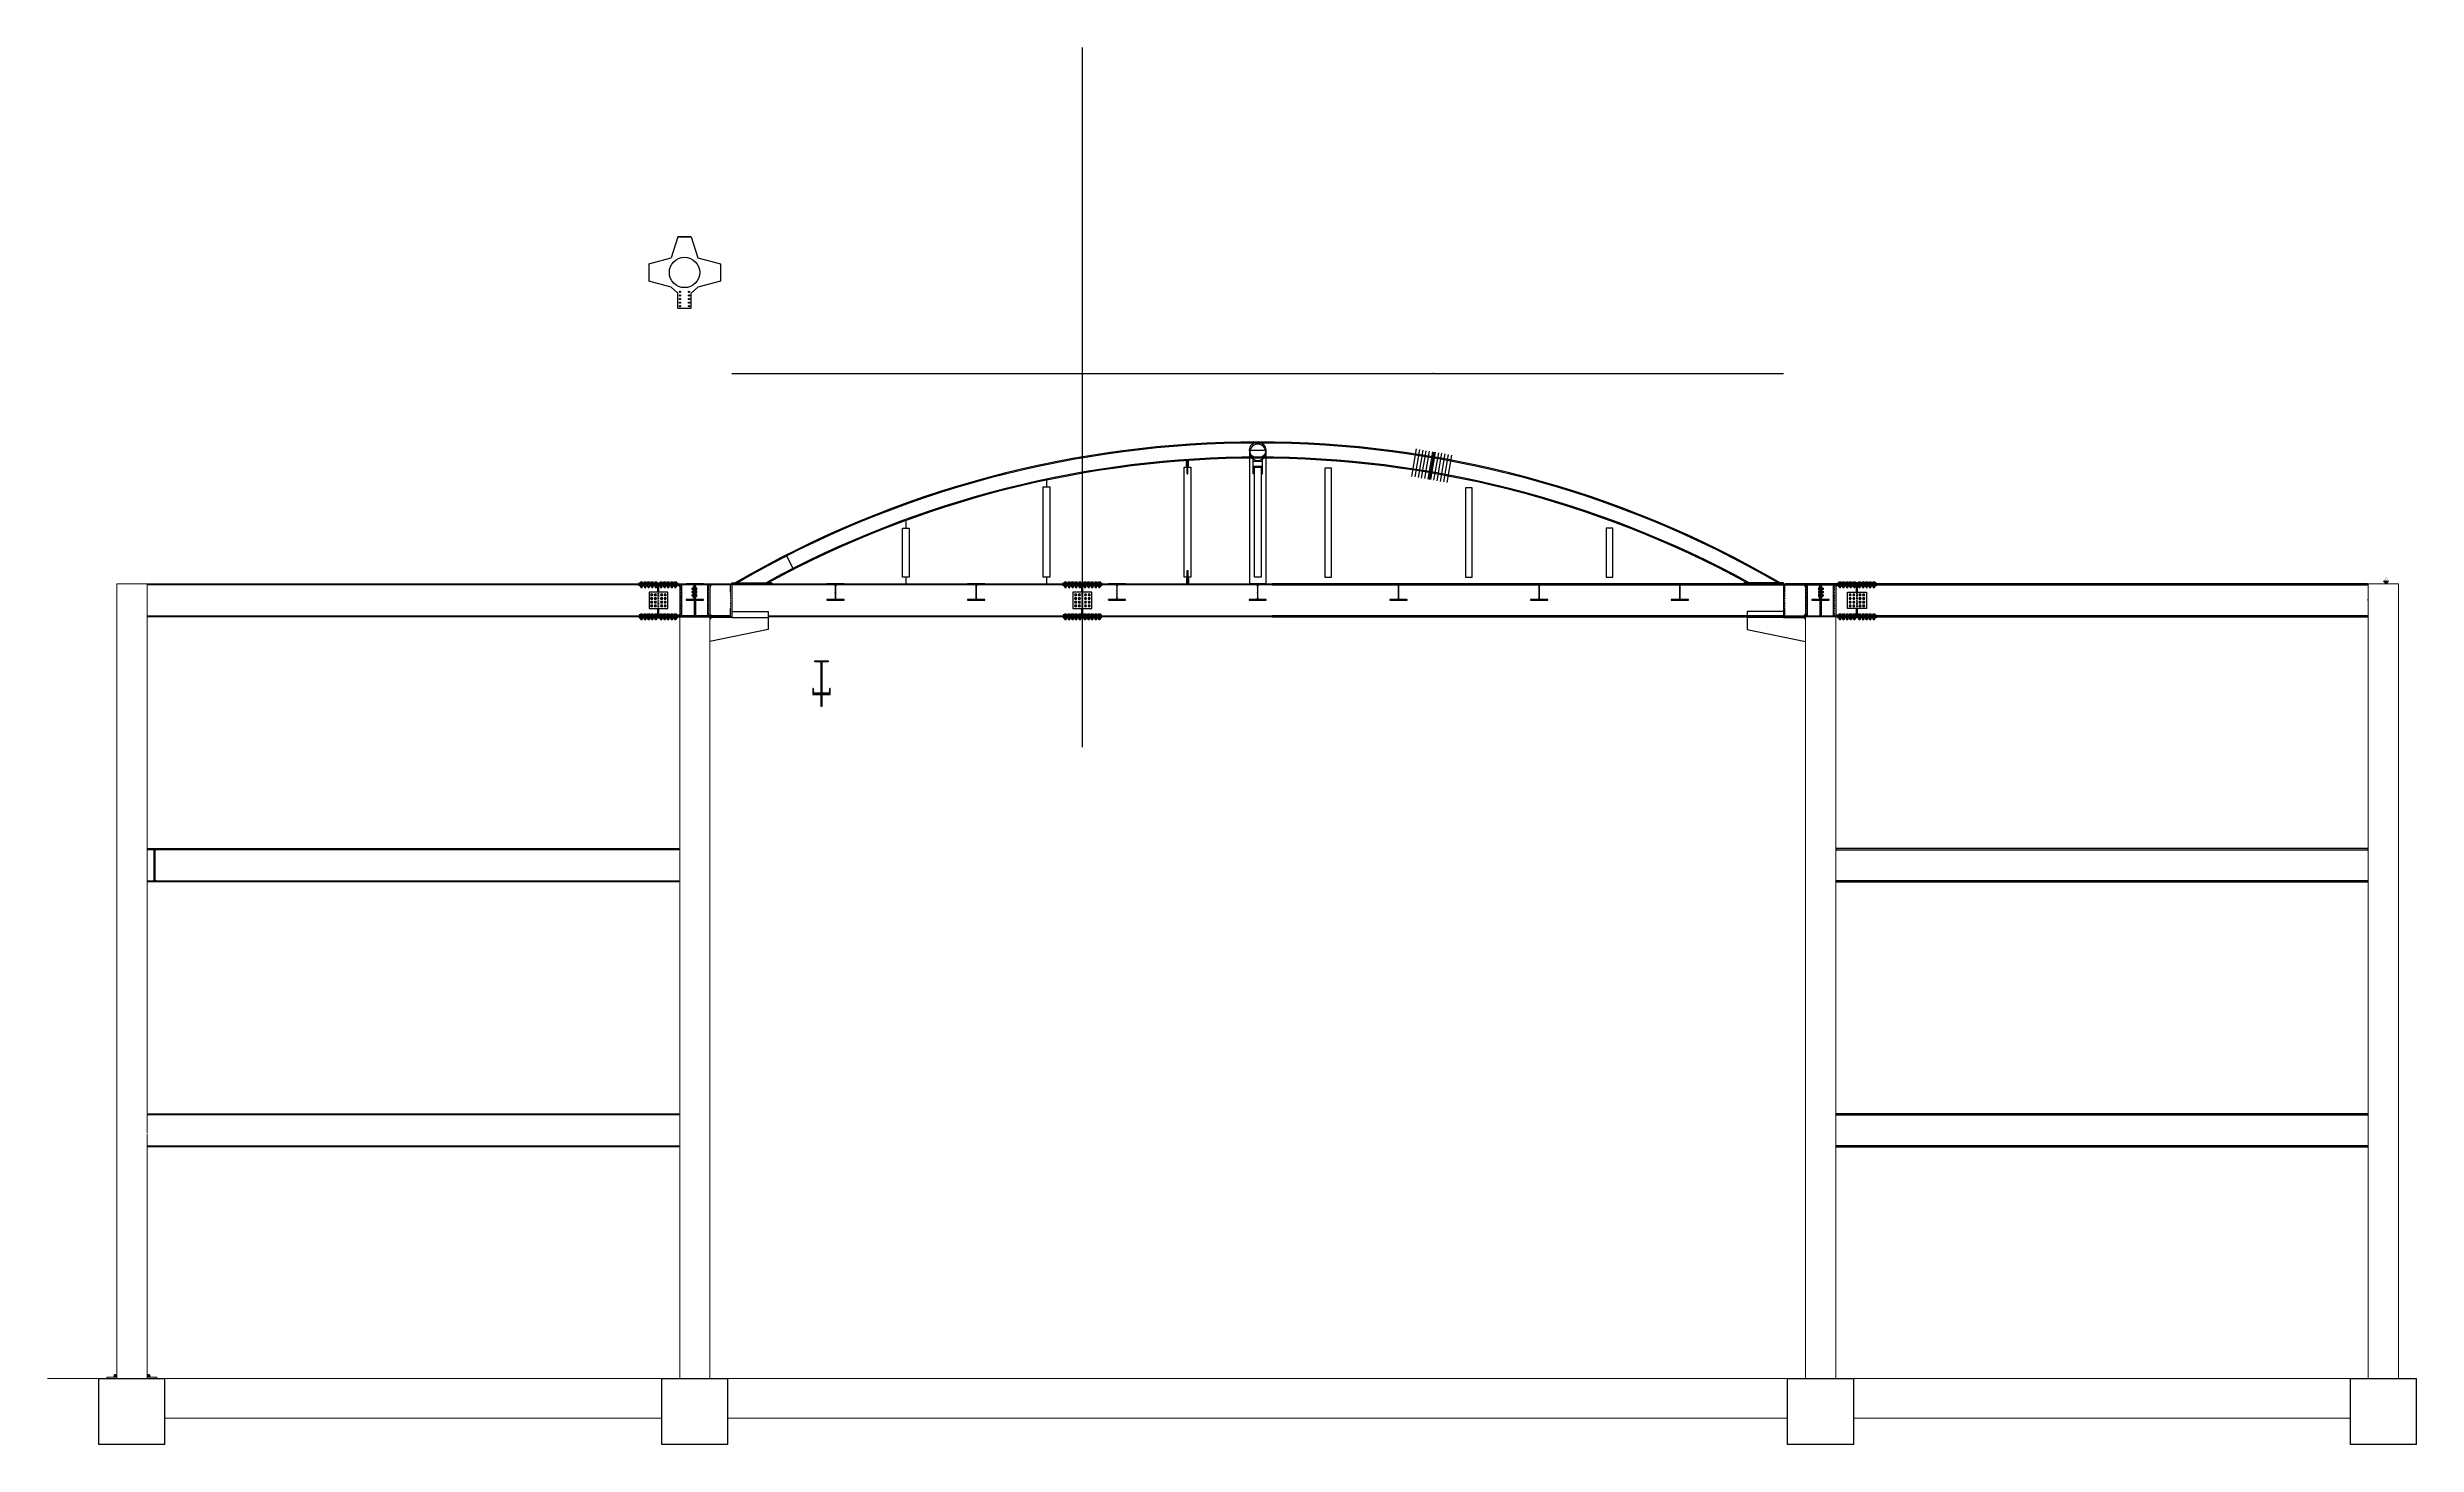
# Model space of a CAD drawing. Header units: millimetres. Extents: x -6949 to 83354, y -55091 to 16861.
# Drawn here: x 47578 to 83354, y -36908 to -15807 of the extents above; entities that cross this region are included whole.
import ezdxf

# ---------------------------------------------------------------- set-up
doc = ezdxf.new("R2010")
doc.units = ezdxf.units.MM
doc.linetypes.add('Centro', pattern=[31.75, 6.35, -4.7625, 15.875, -4.7625])
doc.linetypes.add('Tratto', pattern=[6.35, 3.175, -3.175])
doc.layers.add('A-DETL-HDLN', color=7, linetype='Tratto', lineweight=18, true_color=0x00a600)
for name, color, linetype, lineweight in [('A-FLOR-LEVL', 7, 'Continuous', 9), ('bulloni', 5, 'Continuous', 18), ('S-BEAM', 7, 'Continuous', 18), ('S-COLS', 7, 'Continuous', 18), ('S-FNDN', 7, 'Continuous', 25), ('S-FSTN', 7, 'Continuous', 18), ('SEZIONI acciaio - Steel sections', 220, 'Continuous', 25), ('tratteggio', 7, 'Tratto', 15)]:
    doc.layers.add(name, color=color, linetype=linetype, lineweight=lineweight)
doc.styles.add('Arial', font='arial.ttf', dxfattribs={"height": 15})
pattern_1 = [(135, (44596.906, 22926.513), (-4.49012806, -4.49012806), [])]

# ---------------------------------------------------------------- blocks, each defined once
blk = doc.blocks.new('Sezioni circolari cave-Pilastro - H457x12_5-414954-Nord')
at = {"layer": 'S-COLS'}
for p, q in [((-229, 12000), (-229, 0)), ((0, 12000), (-229, 12000)), ((228, 12000), (0, 12000)), ((228, 0), (228, 12000))]:
    blk.add_line(p, q, dxfattribs=at)
blk = doc.blocks.new('Sezioni circolari cave-Pilastro - H457x12_5-V1-Nord')
at = {"layer": 'S-COLS'}
for p, q in [((-8729, 11991), (-8729, 0)), ((-8500, 12000), (-8718, 12000)), ((-8272, 12000), (-8500, 12000)), ((-8272, 0), (-8272, 12000))]:
    blk.add_line(p, q, dxfattribs=at)
blk = doc.blocks.new('Livello - Estremità del livello dome - Triangolo-432040-Nord')
at = {"layer": 'A-FLOR-LEVL'}
blk.add_hatch(color=256, dxfattribs=at).paths.add_polyline_path([(38, 0), (-2, 40), (78, 40)], flags=0)
for p, q in [((-2, 40), (38, 0)), ((-2, 40), (78, 40)), ((38, 0), (-2, 0)), ((78, 40), (38, 0)), ((38, 0), (78, 0))]:
    blk.add_line(p, q, dxfattribs=at)
blk = doc.blocks.new('*U185')
at = {"layer": 'bulloni'}
blk.add_lwpolyline([(-16, 0), (-8, -14), (8, -14), (16, 0), (8, 14), (-8, 14)], close=True, dxfattribs=at)
for radius in [9, 7.88]:
    blk.add_circle((0, 0), radius, dxfattribs=at)
blk = doc.blocks.new('*U186')
at = {"color": 0, "linetype": 'ByBlock', "lineweight": -2, "transparency": 16777216}
for p in [(0, 0), (55, 0), (0, -55), (0, -110), (0, -165), (55, -55), (55, -110), (55, -165)]:
    blk.add_blockref('*U185', p, dxfattribs=at)
blk = doc.blocks.new('*U187')
at = {"layer": 'bulloni'}
blk.add_lwpolyline([(-16, 0), (-8, -14), (8, -14), (16, 0), (8, 14), (-8, 14)], close=True, dxfattribs=at)
for radius in [9, 7.88]:
    blk.add_circle((0, 0), radius, dxfattribs=at)
blk = doc.blocks.new('*U188')
at = {"color": 0, "linetype": 'ByBlock', "lineweight": -2, "transparency": 16777216}
for p in [(0, 0), (55, 0), (0, -55), (0, -110), (0, -165), (55, -55), (55, -110), (55, -165)]:
    blk.add_blockref('*U187', p, dxfattribs=at)
blk = doc.blocks.new('*U189')
at = {"layer": 'bulloni'}
for p, q in [((-14, 44), (-16, 43)), ((-16, 43), (-16, 33)), ((16, 33), (-16, 33)), ((14, 44), (-14, 44)), ((-12, 33), (-12, 32)), ((12, 32), (-12, 32)), ((-8, 33), (-8, 43)), ((8, 43), (8, 33)), ((12, 33), (12, 32)), ((14, 44), (16, 43)), ((16, 43), (16, 33)), ((-14, -17), (-16, -18)), ((-16, -18), (-16, -30)), ((-14, -32), (-16, -30)), ((14, -17), (-14, -17)), ((14, -32), (-14, -32)), ((-9, -43), (-9, -32)), ((-8, -44), (-9, -43)), ((9, -43), (-9, -43)), ((-8, -30), (-8, -18)), ((8, -44), (-8, -44)), ((-6, -34), (6, -34)), ((-6, -39), (6, -39)), ((-5, -37), (5, -36)), ((-5, -42), (5, -41)), ((8, -18), (8, -30)), ((9, -43), (8, -44)), ((9, -43), (9, -32)), ((14, -17), (16, -18)), ((14, -32), (16, -30)), ((16, -18), (16, -30))]:
    blk.add_line(p, q, dxfattribs=at)
at = {"layer": 'bulloni', "linetype": 'Tratto'}
for points in [[(-9, -17), (-9, 31)], [(9, -17), (9, 31)]]:
    blk.add_lwpolyline(points, dxfattribs=at)
at = {"layer": 'bulloni'}
for centre, radius, start, end in [((-12, 38), 6.67, 54.2621, 125.7379), ((-10, 31), 1, 0, 90), ((0, 20), 24.8, 71.6858, 108.3142), ((12, 38), 6.67, 54.2621, 125.7379), ((10, 31), 1, 90, 180), ((-12, -23), 6.67, 54.2621, 125.7379), ((-12, -25), 6.67, 234.2621, 305.7379), ((0, -41), 24.8, 71.6858, 108.3142), ((0, -7), 24.8, 251.6858, 288.3142), ((12, -23), 6.67, 54.2621, 125.7379), ((12, -25), 6.67, 234.2621, 305.7379)]:
    blk.add_arc(centre, radius, start, end, dxfattribs=at)
blk = doc.blocks.new('*U190')
at = {"color": 0, "linetype": 'ByBlock', "lineweight": -2, "transparency": 16777216}
for p in [(0, 0), (54, 0), (108, 0), (162, 0), (216, 0)]:
    blk.add_blockref('*U189', p, dxfattribs=at)
blk = doc.blocks.new('*U191')
at = {"layer": 'bulloni'}
for p, q in [((-14, 44), (-16, 43)), ((-16, 43), (-16, 33)), ((16, 33), (-16, 33)), ((14, 44), (-14, 44)), ((-12, 33), (-12, 32)), ((12, 32), (-12, 32)), ((-8, 33), (-8, 43)), ((8, 43), (8, 33)), ((12, 33), (12, 32)), ((14, 44), (16, 43)), ((16, 43), (16, 33)), ((-14, -17), (-16, -18)), ((-16, -18), (-16, -30)), ((-14, -32), (-16, -30)), ((14, -17), (-14, -17)), ((14, -32), (-14, -32)), ((-9, -43), (-9, -32)), ((-8, -44), (-9, -43)), ((9, -43), (-9, -43)), ((-8, -30), (-8, -18)), ((8, -44), (-8, -44)), ((-6, -34), (6, -34)), ((-6, -39), (6, -39)), ((-5, -37), (5, -36)), ((-5, -42), (5, -41)), ((8, -18), (8, -30)), ((9, -43), (8, -44)), ((9, -43), (9, -32)), ((14, -17), (16, -18)), ((14, -32), (16, -30)), ((16, -18), (16, -30))]:
    blk.add_line(p, q, dxfattribs=at)
at = {"layer": 'bulloni', "linetype": 'Tratto'}
for points in [[(-9, -17), (-9, 31)], [(9, -17), (9, 31)]]:
    blk.add_lwpolyline(points, dxfattribs=at)
at = {"layer": 'bulloni'}
for centre, radius, start, end in [((-12, 38), 6.67, 54.2621, 125.7379), ((-10, 31), 1, 0, 90), ((0, 20), 24.8, 71.6858, 108.3142), ((12, 38), 6.67, 54.2621, 125.7379), ((10, 31), 1, 90, 180), ((-12, -23), 6.67, 54.2621, 125.7379), ((-12, -25), 6.67, 234.2621, 305.7379), ((0, -41), 24.8, 71.6858, 108.3142), ((0, -7), 24.8, 251.6858, 288.3142), ((12, -23), 6.67, 54.2621, 125.7379), ((12, -25), 6.67, 234.2621, 305.7379)]:
    blk.add_arc(centre, radius, start, end, dxfattribs=at)
blk = doc.blocks.new('*U192')
at = {"color": 0, "linetype": 'ByBlock', "lineweight": -2, "transparency": 16777216}
for p in [(0, 0), (54, 0), (108, 0), (162, 0), (216, 0)]:
    blk.add_blockref('*U191', p, dxfattribs=at)
blk = doc.blocks.new('*U194')
at = {"layer": 'bulloni'}
for p, q in [((-14, 44), (-16, 43)), ((-16, 43), (-16, 33)), ((16, 33), (-16, 33)), ((14, 44), (-14, 44)), ((-12, 33), (-12, 32)), ((12, 32), (-12, 32)), ((-8, 33), (-8, 43)), ((8, 43), (8, 33)), ((12, 33), (12, 32)), ((14, 44), (16, 43)), ((16, 43), (16, 33)), ((-14, -17), (-16, -18)), ((-16, -18), (-16, -30)), ((-14, -32), (-16, -30)), ((14, -17), (-14, -17)), ((14, -32), (-14, -32)), ((-9, -43), (-9, -32)), ((-8, -44), (-9, -43)), ((9, -43), (-9, -43)), ((-8, -30), (-8, -18)), ((8, -44), (-8, -44)), ((-6, -34), (6, -34)), ((-6, -39), (6, -39)), ((-5, -37), (5, -36)), ((-5, -42), (5, -41)), ((8, -18), (8, -30)), ((9, -43), (8, -44)), ((9, -43), (9, -32)), ((14, -17), (16, -18)), ((14, -32), (16, -30)), ((16, -18), (16, -30))]:
    blk.add_line(p, q, dxfattribs=at)
at = {"layer": 'bulloni', "linetype": 'Tratto'}
for points in [[(-9, -17), (-9, 31)], [(9, -17), (9, 31)]]:
    blk.add_lwpolyline(points, dxfattribs=at)
at = {"layer": 'bulloni'}
for centre, radius, start, end in [((-12, 38), 6.67, 54.2621, 125.7379), ((-10, 31), 1, 0, 90), ((0, 20), 24.8, 71.6858, 108.3142), ((12, 38), 6.67, 54.2621, 125.7379), ((10, 31), 1, 90, 180), ((-12, -23), 6.67, 54.2621, 125.7379), ((-12, -25), 6.67, 234.2621, 305.7379), ((0, -41), 24.8, 71.6858, 108.3142), ((0, -7), 24.8, 251.6858, 288.3142), ((12, -23), 6.67, 54.2621, 125.7379), ((12, -25), 6.67, 234.2621, 305.7379)]:
    blk.add_arc(centre, radius, start, end, dxfattribs=at)
blk = doc.blocks.new('*U183')
at = {"color": 0, "linetype": 'ByBlock', "lineweight": -2, "transparency": 16777216}
for p in [(0, 0), (54, 0), (108, 0), (162, 0), (216, 0)]:
    blk.add_blockref('*U194', p, dxfattribs=at)
blk = doc.blocks.new('*U184')
at = {"layer": 'bulloni'}
for p, q in [((-14, 44), (-16, 43)), ((-16, 43), (-16, 33)), ((16, 33), (-16, 33)), ((14, 44), (-14, 44)), ((-12, 33), (-12, 32)), ((12, 32), (-12, 32)), ((-8, 33), (-8, 43)), ((8, 43), (8, 33)), ((12, 33), (12, 32)), ((14, 44), (16, 43)), ((16, 43), (16, 33)), ((-14, -17), (-16, -18)), ((-16, -18), (-16, -30)), ((-14, -32), (-16, -30)), ((14, -17), (-14, -17)), ((14, -32), (-14, -32)), ((-9, -43), (-9, -32)), ((-8, -44), (-9, -43)), ((9, -43), (-9, -43)), ((-8, -30), (-8, -18)), ((8, -44), (-8, -44)), ((-6, -34), (6, -34)), ((-6, -39), (6, -39)), ((-5, -37), (5, -36)), ((-5, -42), (5, -41)), ((8, -18), (8, -30)), ((9, -43), (8, -44)), ((9, -43), (9, -32)), ((14, -17), (16, -18)), ((14, -32), (16, -30)), ((16, -18), (16, -30))]:
    blk.add_line(p, q, dxfattribs=at)
at = {"layer": 'bulloni', "linetype": 'Tratto'}
for points in [[(-9, -17), (-9, 31)], [(9, -17), (9, 31)]]:
    blk.add_lwpolyline(points, dxfattribs=at)
at = {"layer": 'bulloni'}
for centre, radius, start, end in [((-12, 38), 6.67, 54.2621, 125.7379), ((-10, 31), 1, 0, 90), ((0, 20), 24.8, 71.6858, 108.3142), ((12, 38), 6.67, 54.2621, 125.7379), ((10, 31), 1, 90, 180), ((-12, -23), 6.67, 54.2621, 125.7379), ((-12, -25), 6.67, 234.2621, 305.7379), ((0, -41), 24.8, 71.6858, 108.3142), ((0, -7), 24.8, 251.6858, 288.3142), ((12, -23), 6.67, 54.2621, 125.7379), ((12, -25), 6.67, 234.2621, 305.7379)]:
    blk.add_arc(centre, radius, start, end, dxfattribs=at)
blk = doc.blocks.new('*U193')
at = {"color": 0, "linetype": 'ByBlock', "lineweight": -2, "transparency": 16777216}
for p in [(0, 0), (54, 0), (108, 0), (162, 0), (216, 0)]:
    blk.add_blockref('*U184', p, dxfattribs=at)
blk = doc.blocks.new('*U196')
h = blk.add_hatch()
h.set_pattern_fill('ANSI31', color=256, scale=2)
h.set_pattern_definition([(45, (-12757.2744, 46959.8686), (-4.4901281, 4.4901281), [])])
h.paths.add_polyline_path([(28, 113), (130, 113), (130, 125), (-130, 125), (-130, 113), (-28, 113, -0.414214), (-4, 88), (-4, 59), (4, 59), (4, 88, -0.414214)])
h.paths.add_polyline_path([(-4, 9), (4, 9), (4, 41), (-4, 41)])
h.paths.add_polyline_path([(4, -9), (-4, -9), (-4, -41), (4, -41)])
h.paths.add_polyline_path([(4, -59), (-4, -59), (-4, -88, -0.414214), (-28, -112), (-130, -112), (-130, -125), (130, -125), (130, -112), (28, -112, -0.414214), (4, -88)])
at = {"layer": 'SEZIONI acciaio - Steel sections'}
blk.add_lwpolyline([(130, 125), (-130, 125), (-130, 113), (-28, 113, -0.414214), (-4, 88), (-4, -88, -0.414214), (-28, -112), (-130, -112), (-130, -125), (130, -125), (130, -112), (28, -112, -0.414214), (4, -88), (4, 88, -0.414214), (28, 113), (130, 113)], format="xyb", close=True, dxfattribs=at)
blk = doc.blocks.new('*U197')
at = {"color": 0, "linetype": 'ByBlock', "lineweight": -2, "transparency": 16777216}
for p in [(0, 0), (2125, 0), (4250, 0), (6375, 0), (8500, 0), (10625, 0), (12750, 0), (14875, 0), (17000, 0)]:
    blk.add_blockref('*U196', p, dxfattribs=at)
blk = doc.blocks.new('*U204')
at = {"layer": 'bulloni'}
blk.add_lwpolyline([(-16, 0), (-8, -14), (8, -14), (16, 0), (8, 14), (-8, 14)], close=True, dxfattribs=at)
for radius in [9, 7.88]:
    blk.add_circle((0, 0), radius, dxfattribs=at)
blk = doc.blocks.new('*U205')
at = {"color": 0, "linetype": 'ByBlock', "lineweight": -2, "transparency": 16777216}
for p in [(0, 0), (55, 0), (0, -55), (0, -110), (0, -165), (55, -55), (55, -110), (55, -165)]:
    blk.add_blockref('*U204', p, dxfattribs=at)
blk = doc.blocks.new('*U206')
at = {"layer": 'bulloni'}
blk.add_lwpolyline([(-16, 0), (-8, -14), (8, -14), (16, 0), (8, 14), (-8, 14)], close=True, dxfattribs=at)
for radius in [9, 7.88]:
    blk.add_circle((0, 0), radius, dxfattribs=at)
blk = doc.blocks.new('*U207')
at = {"color": 0, "linetype": 'ByBlock', "lineweight": -2, "transparency": 16777216}
for p in [(0, 0), (55, 0), (0, -55), (0, -110), (0, -165), (55, -55), (55, -110), (55, -165)]:
    blk.add_blockref('*U206', p, dxfattribs=at)
blk = doc.blocks.new('*U208')
at = {"layer": 'bulloni'}
for p, q in [((-14, 44), (-16, 43)), ((-16, 43), (-16, 33)), ((16, 33), (-16, 33)), ((14, 44), (-14, 44)), ((-12, 33), (-12, 32)), ((12, 32), (-12, 32)), ((-8, 33), (-8, 43)), ((8, 43), (8, 33)), ((12, 33), (12, 32)), ((14, 44), (16, 43)), ((16, 43), (16, 33)), ((-14, -17), (-16, -18)), ((-16, -18), (-16, -30)), ((-14, -32), (-16, -30)), ((14, -17), (-14, -17)), ((14, -32), (-14, -32)), ((-9, -43), (-9, -32)), ((-8, -44), (-9, -43)), ((9, -43), (-9, -43)), ((-8, -30), (-8, -18)), ((8, -44), (-8, -44)), ((-6, -34), (6, -34)), ((-6, -39), (6, -39)), ((-5, -37), (5, -36)), ((-5, -42), (5, -41)), ((8, -18), (8, -30)), ((9, -43), (8, -44)), ((9, -43), (9, -32)), ((14, -17), (16, -18)), ((14, -32), (16, -30)), ((16, -18), (16, -30))]:
    blk.add_line(p, q, dxfattribs=at)
at = {"layer": 'bulloni', "linetype": 'Tratto'}
for points in [[(-9, -17), (-9, 31)], [(9, -17), (9, 31)]]:
    blk.add_lwpolyline(points, dxfattribs=at)
at = {"layer": 'bulloni'}
for centre, radius, start, end in [((-12, 38), 6.67, 54.2621, 125.7379), ((-10, 31), 1, 0, 90), ((0, 20), 24.8, 71.6858, 108.3142), ((12, 38), 6.67, 54.2621, 125.7379), ((10, 31), 1, 90, 180), ((-12, -23), 6.67, 54.2621, 125.7379), ((-12, -25), 6.67, 234.2621, 305.7379), ((0, -41), 24.8, 71.6858, 108.3142), ((0, -7), 24.8, 251.6858, 288.3142), ((12, -23), 6.67, 54.2621, 125.7379), ((12, -25), 6.67, 234.2621, 305.7379)]:
    blk.add_arc(centre, radius, start, end, dxfattribs=at)
blk = doc.blocks.new('*U199')
at = {"color": 0, "linetype": 'ByBlock', "lineweight": -2, "transparency": 16777216}
for p in [(0, 0), (54, 0), (108, 0), (162, 0), (216, 0)]:
    blk.add_blockref('*U208', p, dxfattribs=at)
blk = doc.blocks.new('*U200')
at = {"layer": 'bulloni'}
for p, q in [((-14, 44), (-16, 43)), ((-16, 43), (-16, 33)), ((16, 33), (-16, 33)), ((14, 44), (-14, 44)), ((-12, 33), (-12, 32)), ((12, 32), (-12, 32)), ((-8, 33), (-8, 43)), ((8, 43), (8, 33)), ((12, 33), (12, 32)), ((14, 44), (16, 43)), ((16, 43), (16, 33)), ((-14, -17), (-16, -18)), ((-16, -18), (-16, -30)), ((-14, -32), (-16, -30)), ((14, -17), (-14, -17)), ((14, -32), (-14, -32)), ((-9, -43), (-9, -32)), ((-8, -44), (-9, -43)), ((9, -43), (-9, -43)), ((-8, -30), (-8, -18)), ((8, -44), (-8, -44)), ((-6, -34), (6, -34)), ((-6, -39), (6, -39)), ((-5, -37), (5, -36)), ((-5, -42), (5, -41)), ((8, -18), (8, -30)), ((9, -43), (8, -44)), ((9, -43), (9, -32)), ((14, -17), (16, -18)), ((14, -32), (16, -30)), ((16, -18), (16, -30))]:
    blk.add_line(p, q, dxfattribs=at)
at = {"layer": 'bulloni', "linetype": 'Tratto'}
for points in [[(-9, -17), (-9, 31)], [(9, -17), (9, 31)]]:
    blk.add_lwpolyline(points, dxfattribs=at)
at = {"layer": 'bulloni'}
for centre, radius, start, end in [((-12, 38), 6.67, 54.2621, 125.7379), ((-10, 31), 1, 0, 90), ((0, 20), 24.8, 71.6858, 108.3142), ((12, 38), 6.67, 54.2621, 125.7379), ((10, 31), 1, 90, 180), ((-12, -23), 6.67, 54.2621, 125.7379), ((-12, -25), 6.67, 234.2621, 305.7379), ((0, -41), 24.8, 71.6858, 108.3142), ((0, -7), 24.8, 251.6858, 288.3142), ((12, -23), 6.67, 54.2621, 125.7379), ((12, -25), 6.67, 234.2621, 305.7379)]:
    blk.add_arc(centre, radius, start, end, dxfattribs=at)
blk = doc.blocks.new('*U201')
at = {"color": 0, "linetype": 'ByBlock', "lineweight": -2, "transparency": 16777216}
for p in [(0, 0), (54, 0), (108, 0), (162, 0), (216, 0)]:
    blk.add_blockref('*U200', p, dxfattribs=at)
blk = doc.blocks.new('*U198')
at = {"layer": 'bulloni'}
for p, q in [((-14, 44), (-16, 43)), ((-16, 43), (-16, 33)), ((16, 33), (-16, 33)), ((14, 44), (-14, 44)), ((-12, 33), (-12, 32)), ((12, 32), (-12, 32)), ((-8, 33), (-8, 43)), ((8, 43), (8, 33)), ((12, 33), (12, 32)), ((14, 44), (16, 43)), ((16, 43), (16, 33)), ((-14, -17), (-16, -18)), ((-16, -18), (-16, -30)), ((-14, -32), (-16, -30)), ((14, -17), (-14, -17)), ((14, -32), (-14, -32)), ((-9, -43), (-9, -32)), ((-8, -44), (-9, -43)), ((9, -43), (-9, -43)), ((-8, -30), (-8, -18)), ((8, -44), (-8, -44)), ((-6, -34), (6, -34)), ((-6, -39), (6, -39)), ((-5, -37), (5, -36)), ((-5, -42), (5, -41)), ((8, -18), (8, -30)), ((9, -43), (8, -44)), ((9, -43), (9, -32)), ((14, -17), (16, -18)), ((14, -32), (16, -30)), ((16, -18), (16, -30))]:
    blk.add_line(p, q, dxfattribs=at)
at = {"layer": 'bulloni', "linetype": 'Tratto'}
for points in [[(-9, -17), (-9, 31)], [(9, -17), (9, 31)]]:
    blk.add_lwpolyline(points, dxfattribs=at)
at = {"layer": 'bulloni'}
for centre, radius, start, end in [((-12, 38), 6.67, 54.2621, 125.7379), ((-10, 31), 1, 0, 90), ((0, 20), 24.8, 71.6858, 108.3142), ((12, 38), 6.67, 54.2621, 125.7379), ((10, 31), 1, 90, 180), ((-12, -23), 6.67, 54.2621, 125.7379), ((-12, -25), 6.67, 234.2621, 305.7379), ((0, -41), 24.8, 71.6858, 108.3142), ((0, -7), 24.8, 251.6858, 288.3142), ((12, -23), 6.67, 54.2621, 125.7379), ((12, -25), 6.67, 234.2621, 305.7379)]:
    blk.add_arc(centre, radius, start, end, dxfattribs=at)
blk = doc.blocks.new('*U209')
at = {"color": 0, "linetype": 'ByBlock', "lineweight": -2, "transparency": 16777216}
for p in [(0, 0), (54, 0), (108, 0), (162, 0), (216, 0)]:
    blk.add_blockref('*U198', p, dxfattribs=at)
blk = doc.blocks.new('*U203')
at = {"layer": 'bulloni'}
for p, q in [((-14, 44), (-16, 43)), ((-16, 43), (-16, 33)), ((16, 33), (-16, 33)), ((14, 44), (-14, 44)), ((-12, 33), (-12, 32)), ((12, 32), (-12, 32)), ((-8, 33), (-8, 43)), ((8, 43), (8, 33)), ((12, 33), (12, 32)), ((14, 44), (16, 43)), ((16, 43), (16, 33)), ((-14, -17), (-16, -18)), ((-16, -18), (-16, -30)), ((-14, -32), (-16, -30)), ((14, -17), (-14, -17)), ((14, -32), (-14, -32)), ((-9, -43), (-9, -32)), ((-8, -44), (-9, -43)), ((9, -43), (-9, -43)), ((-8, -30), (-8, -18)), ((8, -44), (-8, -44)), ((-6, -34), (6, -34)), ((-6, -39), (6, -39)), ((-5, -37), (5, -36)), ((-5, -42), (5, -41)), ((8, -18), (8, -30)), ((9, -43), (8, -44)), ((9, -43), (9, -32)), ((14, -17), (16, -18)), ((14, -32), (16, -30)), ((16, -18), (16, -30))]:
    blk.add_line(p, q, dxfattribs=at)
at = {"layer": 'bulloni', "linetype": 'Tratto'}
for points in [[(-9, -17), (-9, 31)], [(9, -17), (9, 31)]]:
    blk.add_lwpolyline(points, dxfattribs=at)
at = {"layer": 'bulloni'}
for centre, radius, start, end in [((-12, 38), 6.67, 54.2621, 125.7379), ((-10, 31), 1, 0, 90), ((0, 20), 24.8, 71.6858, 108.3142), ((12, 38), 6.67, 54.2621, 125.7379), ((10, 31), 1, 90, 180), ((-12, -23), 6.67, 54.2621, 125.7379), ((-12, -25), 6.67, 234.2621, 305.7379), ((0, -41), 24.8, 71.6858, 108.3142), ((0, -7), 24.8, 251.6858, 288.3142), ((12, -23), 6.67, 54.2621, 125.7379), ((12, -25), 6.67, 234.2621, 305.7379)]:
    blk.add_arc(centre, radius, start, end, dxfattribs=at)
blk = doc.blocks.new('*U202')
at = {"color": 0, "linetype": 'ByBlock', "lineweight": -2, "transparency": 16777216}
for p in [(0, 0), (54, 0), (108, 0), (162, 0), (216, 0)]:
    blk.add_blockref('*U203', p, dxfattribs=at)
blk = doc.blocks.new('*U234')
at = {"layer": 'bulloni'}
blk.add_lwpolyline([(-16, 0), (-8, -14), (8, -14), (16, 0), (8, 14), (-8, 14)], close=True, dxfattribs=at)
for radius in [9, 7.88]:
    blk.add_circle((0, 0), radius, dxfattribs=at)
blk = doc.blocks.new('*U235')
at = {"color": 0, "linetype": 'ByBlock', "lineweight": -2, "transparency": 16777216}
for p in [(0, 0), (55, 0), (0, -55), (0, -110), (0, -165), (55, -55), (55, -110), (55, -165)]:
    blk.add_blockref('*U234', p, dxfattribs=at)
blk = doc.blocks.new('*U236')
at = {"layer": 'bulloni'}
blk.add_lwpolyline([(-16, 0), (-8, -14), (8, -14), (16, 0), (8, 14), (-8, 14)], close=True, dxfattribs=at)
for radius in [9, 7.88]:
    blk.add_circle((0, 0), radius, dxfattribs=at)
blk = doc.blocks.new('*U237')
at = {"color": 0, "linetype": 'ByBlock', "lineweight": -2, "transparency": 16777216}
for p in [(0, 0), (55, 0), (0, -55), (0, -110), (0, -165), (55, -55), (55, -110), (55, -165)]:
    blk.add_blockref('*U236', p, dxfattribs=at)
blk = doc.blocks.new('*U238')
at = {"layer": 'bulloni'}
for p, q in [((-14, 44), (-16, 43)), ((-16, 43), (-16, 33)), ((16, 33), (-16, 33)), ((14, 44), (-14, 44)), ((-12, 33), (-12, 32)), ((12, 32), (-12, 32)), ((-8, 33), (-8, 43)), ((8, 43), (8, 33)), ((12, 33), (12, 32)), ((14, 44), (16, 43)), ((16, 43), (16, 33)), ((-14, -17), (-16, -18)), ((-16, -18), (-16, -30)), ((-14, -32), (-16, -30)), ((14, -17), (-14, -17)), ((14, -32), (-14, -32)), ((-9, -43), (-9, -32)), ((-8, -44), (-9, -43)), ((9, -43), (-9, -43)), ((-8, -30), (-8, -18)), ((8, -44), (-8, -44)), ((-6, -34), (6, -34)), ((-6, -39), (6, -39)), ((-5, -37), (5, -36)), ((-5, -42), (5, -41)), ((8, -18), (8, -30)), ((9, -43), (8, -44)), ((9, -43), (9, -32)), ((14, -17), (16, -18)), ((14, -32), (16, -30)), ((16, -18), (16, -30))]:
    blk.add_line(p, q, dxfattribs=at)
at = {"layer": 'bulloni', "linetype": 'Tratto'}
for points in [[(-9, -17), (-9, 31)], [(9, -17), (9, 31)]]:
    blk.add_lwpolyline(points, dxfattribs=at)
at = {"layer": 'bulloni'}
for centre, radius, start, end in [((-12, 38), 6.67, 54.2621, 125.7379), ((-10, 31), 1, 0, 90), ((0, 20), 24.8, 71.6858, 108.3142), ((12, 38), 6.67, 54.2621, 125.7379), ((10, 31), 1, 90, 180), ((-12, -23), 6.67, 54.2621, 125.7379), ((-12, -25), 6.67, 234.2621, 305.7379), ((0, -41), 24.8, 71.6858, 108.3142), ((0, -7), 24.8, 251.6858, 288.3142), ((12, -23), 6.67, 54.2621, 125.7379), ((12, -25), 6.67, 234.2621, 305.7379)]:
    blk.add_arc(centre, radius, start, end, dxfattribs=at)
blk = doc.blocks.new('*U229')
at = {"color": 0, "linetype": 'ByBlock', "lineweight": -2, "transparency": 16777216}
for p in [(0, 0), (54, 0), (108, 0), (162, 0), (216, 0)]:
    blk.add_blockref('*U238', p, dxfattribs=at)
blk = doc.blocks.new('*U230')
at = {"layer": 'bulloni'}
for p, q in [((-14, 44), (-16, 43)), ((-16, 43), (-16, 33)), ((16, 33), (-16, 33)), ((14, 44), (-14, 44)), ((-12, 33), (-12, 32)), ((12, 32), (-12, 32)), ((-8, 33), (-8, 43)), ((8, 43), (8, 33)), ((12, 33), (12, 32)), ((14, 44), (16, 43)), ((16, 43), (16, 33)), ((-14, -17), (-16, -18)), ((-16, -18), (-16, -30)), ((-14, -32), (-16, -30)), ((14, -17), (-14, -17)), ((14, -32), (-14, -32)), ((-9, -43), (-9, -32)), ((-8, -44), (-9, -43)), ((9, -43), (-9, -43)), ((-8, -30), (-8, -18)), ((8, -44), (-8, -44)), ((-6, -34), (6, -34)), ((-6, -39), (6, -39)), ((-5, -37), (5, -36)), ((-5, -42), (5, -41)), ((8, -18), (8, -30)), ((9, -43), (8, -44)), ((9, -43), (9, -32)), ((14, -17), (16, -18)), ((14, -32), (16, -30)), ((16, -18), (16, -30))]:
    blk.add_line(p, q, dxfattribs=at)
at = {"layer": 'bulloni', "linetype": 'Tratto'}
for points in [[(-9, -17), (-9, 31)], [(9, -17), (9, 31)]]:
    blk.add_lwpolyline(points, dxfattribs=at)
at = {"layer": 'bulloni'}
for centre, radius, start, end in [((-12, 38), 6.67, 54.2621, 125.7379), ((-10, 31), 1, 0, 90), ((0, 20), 24.8, 71.6858, 108.3142), ((12, 38), 6.67, 54.2621, 125.7379), ((10, 31), 1, 90, 180), ((-12, -23), 6.67, 54.2621, 125.7379), ((-12, -25), 6.67, 234.2621, 305.7379), ((0, -41), 24.8, 71.6858, 108.3142), ((0, -7), 24.8, 251.6858, 288.3142), ((12, -23), 6.67, 54.2621, 125.7379), ((12, -25), 6.67, 234.2621, 305.7379)]:
    blk.add_arc(centre, radius, start, end, dxfattribs=at)
blk = doc.blocks.new('*U231')
at = {"color": 0, "linetype": 'ByBlock', "lineweight": -2, "transparency": 16777216}
for p in [(0, 0), (54, 0), (108, 0), (162, 0), (216, 0)]:
    blk.add_blockref('*U230', p, dxfattribs=at)
blk = doc.blocks.new('*U228')
at = {"layer": 'bulloni'}
for p, q in [((-14, 44), (-16, 43)), ((-16, 43), (-16, 33)), ((16, 33), (-16, 33)), ((14, 44), (-14, 44)), ((-12, 33), (-12, 32)), ((12, 32), (-12, 32)), ((-8, 33), (-8, 43)), ((8, 43), (8, 33)), ((12, 33), (12, 32)), ((14, 44), (16, 43)), ((16, 43), (16, 33)), ((-14, -17), (-16, -18)), ((-16, -18), (-16, -30)), ((-14, -32), (-16, -30)), ((14, -17), (-14, -17)), ((14, -32), (-14, -32)), ((-9, -43), (-9, -32)), ((-8, -44), (-9, -43)), ((9, -43), (-9, -43)), ((-8, -30), (-8, -18)), ((8, -44), (-8, -44)), ((-6, -34), (6, -34)), ((-6, -39), (6, -39)), ((-5, -37), (5, -36)), ((-5, -42), (5, -41)), ((8, -18), (8, -30)), ((9, -43), (8, -44)), ((9, -43), (9, -32)), ((14, -17), (16, -18)), ((14, -32), (16, -30)), ((16, -18), (16, -30))]:
    blk.add_line(p, q, dxfattribs=at)
at = {"layer": 'bulloni', "linetype": 'Tratto'}
for points in [[(-9, -17), (-9, 31)], [(9, -17), (9, 31)]]:
    blk.add_lwpolyline(points, dxfattribs=at)
at = {"layer": 'bulloni'}
for centre, radius, start, end in [((-12, 38), 6.67, 54.2621, 125.7379), ((-10, 31), 1, 0, 90), ((0, 20), 24.8, 71.6858, 108.3142), ((12, 38), 6.67, 54.2621, 125.7379), ((10, 31), 1, 90, 180), ((-12, -23), 6.67, 54.2621, 125.7379), ((-12, -25), 6.67, 234.2621, 305.7379), ((0, -41), 24.8, 71.6858, 108.3142), ((0, -7), 24.8, 251.6858, 288.3142), ((12, -23), 6.67, 54.2621, 125.7379), ((12, -25), 6.67, 234.2621, 305.7379)]:
    blk.add_arc(centre, radius, start, end, dxfattribs=at)
blk = doc.blocks.new('*U239')
at = {"color": 0, "linetype": 'ByBlock', "lineweight": -2, "transparency": 16777216}
for p in [(0, 0), (54, 0), (108, 0), (162, 0), (216, 0)]:
    blk.add_blockref('*U228', p, dxfattribs=at)
blk = doc.blocks.new('*U233')
at = {"layer": 'bulloni'}
for p, q in [((-14, 44), (-16, 43)), ((-16, 43), (-16, 33)), ((16, 33), (-16, 33)), ((14, 44), (-14, 44)), ((-12, 33), (-12, 32)), ((12, 32), (-12, 32)), ((-8, 33), (-8, 43)), ((8, 43), (8, 33)), ((12, 33), (12, 32)), ((14, 44), (16, 43)), ((16, 43), (16, 33)), ((-14, -17), (-16, -18)), ((-16, -18), (-16, -30)), ((-14, -32), (-16, -30)), ((14, -17), (-14, -17)), ((14, -32), (-14, -32)), ((-9, -43), (-9, -32)), ((-8, -44), (-9, -43)), ((9, -43), (-9, -43)), ((-8, -30), (-8, -18)), ((8, -44), (-8, -44)), ((-6, -34), (6, -34)), ((-6, -39), (6, -39)), ((-5, -37), (5, -36)), ((-5, -42), (5, -41)), ((8, -18), (8, -30)), ((9, -43), (8, -44)), ((9, -43), (9, -32)), ((14, -17), (16, -18)), ((14, -32), (16, -30)), ((16, -18), (16, -30))]:
    blk.add_line(p, q, dxfattribs=at)
at = {"layer": 'bulloni', "linetype": 'Tratto'}
for points in [[(-9, -17), (-9, 31)], [(9, -17), (9, 31)]]:
    blk.add_lwpolyline(points, dxfattribs=at)
at = {"layer": 'bulloni'}
for centre, radius, start, end in [((-12, 38), 6.67, 54.2621, 125.7379), ((-10, 31), 1, 0, 90), ((0, 20), 24.8, 71.6858, 108.3142), ((12, 38), 6.67, 54.2621, 125.7379), ((10, 31), 1, 90, 180), ((-12, -23), 6.67, 54.2621, 125.7379), ((-12, -25), 6.67, 234.2621, 305.7379), ((0, -41), 24.8, 71.6858, 108.3142), ((0, -7), 24.8, 251.6858, 288.3142), ((12, -23), 6.67, 54.2621, 125.7379), ((12, -25), 6.67, 234.2621, 305.7379)]:
    blk.add_arc(centre, radius, start, end, dxfattribs=at)
blk = doc.blocks.new('*U232')
at = {"color": 0, "linetype": 'ByBlock', "lineweight": -2, "transparency": 16777216}
for p in [(0, 0), (54, 0), (108, 0), (162, 0), (216, 0)]:
    blk.add_blockref('*U233', p, dxfattribs=at)

msp = doc.modelspace()

# ---------------------------------------------------------------- hatches: boundary and pattern name
h = msp.add_hatch()
h.set_pattern_fill('ANSI31', color=256, scale=2, angle=90)
h.set_pattern_definition(pattern_1)
h.paths.add_polyline_path([(57344, -23948), (57337, -23948), (57337, -23974), (57344, -23974)])
h.paths.add_polyline_path([(57344, -23992), (57337, -23992), (57337, -23997), (57337, -24024), (57344, -24024)])
h.paths.add_polyline_path([(57344, -24042), (57337, -24042), (57337, -24047), (57337, -24074), (57344, -24074)])
h.paths.add_polyline_path([(57344, -24092), (57337, -24092), (57337, -24097), (57337, -24118), (57344, -24118)])
h = msp.add_hatch()
h.set_pattern_fill('ANSI31', color=256, scale=2, angle=90)
h.set_pattern_definition(pattern_1)
h.paths.add_polyline_path([(57372, -23948), (57364, -23948), (57364, -23974), (57372, -23974)])
h.paths.add_polyline_path([(57372, -23992), (57364, -23992), (57364, -24024), (57372, -24024)])
h = msp.add_hatch()
h.set_pattern_fill('ANSI31', color=256, scale=2, angle=90)
h.set_pattern_definition(pattern_1)
h.paths.add_polyline_path([(74337, -23948), (74344, -23948), (74344, -23974), (74337, -23974)])
h.paths.add_polyline_path([(74337, -23992), (74344, -23992), (74344, -24024), (74337, -24024)])
h = msp.add_hatch()
h.set_pattern_fill('ANSI31', color=256, scale=2, angle=90)
h.set_pattern_definition(pattern_1)
h.paths.add_polyline_path([(74364, -23948), (74372, -23948), (74372, -23974), (74364, -23974)])
h.paths.add_polyline_path([(74364, -23992), (74372, -23992), (74372, -23997), (74372, -24024), (74364, -24024)])
h.paths.add_polyline_path([(74364, -24042), (74372, -24042), (74372, -24047), (74372, -24074), (74364, -24074)])
h.paths.add_polyline_path([(74364, -24092), (74372, -24092), (74372, -24097), (74372, -24118), (74364, -24118)])
h = msp.add_hatch()
h.set_pattern_fill('ANSI31', color=256, scale=2, angle=90)
h.set_pattern_definition(pattern_1)
h.paths.add_polyline_path([(57372, -24042), (57364, -24042), (57364, -24074), (57372, -24074)])
h.paths.add_polyline_path([(57372, -24092), (57364, -24092), (57364, -24118), (57372, -24118)])
h = msp.add_hatch()
h.set_pattern_fill('ANSI31', color=256, scale=2, angle=90)
h.set_pattern_definition(pattern_1)
h.paths.add_polyline_path([(74337, -24042), (74344, -24042), (74344, -24074), (74337, -24074)])
h.paths.add_polyline_path([(74337, -24092), (74344, -24092), (74344, -24118), (74337, -24118)])

# ---------------------------------------------------------------- linework, layer by layer
for p, q in [((57099, -19518), (56999, -19428)), ((57299, -19518), (57399, -19428)), ((57126, -23924), (57126, -24392)), ((57344, -24138), (57344, -23929)), ((57364, -24138), (57364, -23929)), ((57583, -23924), (57583, -24392)), ((74126, -23924), (74126, -24392)), ((74344, -24138), (74344, -23929)), ((74364, -24138), (74364, -23929)), ((74583, -23924), (74583, -24392))]:
    msp.add_line(p, q)
for points in [[(63208, -26376), (63208, -15807)], [(57099, -18667), (56999, -18987)], [(57099, -18666), (57299, -18666)], [(57099, -18667), (57299, -18667)], [(57299, -18667), (57399, -18987)], [(56658, -19077), (56999, -18987)], [(56658, -19077), (56658, -19338)], [(57399, -18987), (57740, -19077)], [(57740, -19077), (57740, -19337)], [(56999, -19428), (56658, -19338)], [(57099, -19748), (57099, -19518)], [(57299, -19748), (57299, -19518)], [(57740, -19338), (57399, -19428)], [(57099, -19748), (57299, -19748)], [(57915, -20730), (73793, -20730), (73793, -20730)], [(64742, -22148), (64842, -22148), (64842, -23808), (64742, -23808), (64742, -22148)], [(64787, -22133), (64777, -22133), (64777, -22049)], [(64787, -22048), (64787, -22148)], [(64787, -22248), (64787, -22148), (64787, -22248), (64797, -22248), (64797, -22148), (64797, -22048)], [(64787, -22058), (64797, -22058)], [(64797, -22133), (64807, -22133), (64807, -22047)], [(65732, -21890), (65976, -21890)], [(65732, -21890), (65732, -23908)], [(65806, -22248), (65786, -22248), (65786, -22024)], [(65786, -22058), (65926, -22058)], [(65786, -22133), (65926, -22133)], [(65806, -22148), (65906, -22148), (65906, -23808), (65806, -23808), (65806, -22148)], [(65906, -22248), (65926, -22248), (65926, -22024)], [(65976, -21890), (65976, -23908)], [(66967, -22164), (66867, -22164), (66867, -23808), (66967, -23808), (66967, -22164)], [(68247, -21872), (68176, -22286)], [(68296, -21881), (68225, -22295)], [(68346, -21889), (68275, -22303)], [(68395, -21898), (68324, -22312)], [(68444, -21906), (68373, -22320)], [(68493, -21915), (68423, -22329)], [(68513, -21918), (68442, -22332)], [(68533, -21921), (68462, -22335)], [(68582, -21930), (68511, -22344)], [(68631, -21938), (68561, -22352)], [(68681, -21947), (68610, -22361)], [(68730, -21955), (68659, -22369)], [(68779, -21964), (68708, -22378)], [(62617, -22444), (62717, -22444), (62717, -23808), (62617, -23808), (62617, -22444)], [(62667, -22344), (62667, -22444)], [(69092, -22460), (68992, -22460), (68992, -23808), (69092, -23808), (69092, -22460)], [(60491, -23069), (60592, -23069), (60592, -23808), (60491, -23808), (60491, -23069)], [(60542, -22969), (60542, -23069)], [(71217, -23069), (71116, -23069), (71116, -23808), (71217, -23808), (71217, -23069)], [(58732, -23475), (58843, -23693)], [(56798, -23924), (56798, -23908)], [(56798, -24036), (56798, -23940)], [(57339, -23924), (56813, -23924), (56813, -23908), (57895, -23908), (57895, -23924), (57369, -23924)], [(56813, -23948), (56813, -23924)], [(56813, -24036), (56813, -23940)], [(57157, -24408), (57157, -24392), (57157, -23908)], [(57551, -24408), (57551, -24392), (57551, -23908)], [(57895, -24036), (57895, -23940)], [(57915, -23908), (57915, -24392)], [(60542, -23808), (60542, -23908)], [(62667, -23808), (62667, -23908)], [(63200, -23924), (63200, -23908)], [(63200, -24036), (63200, -23940)], [(63215, -23948), (63215, -23924)], [(63215, -24036), (63215, -23940)], [(64787, -23823), (64777, -23823), (64777, -23908)], [(64787, -23708), (64787, -23808), (64787, -23708), (64797, -23708), (64797, -23808), (64797, -23908)], [(64787, -23908), (64787, -23808)], [(64787, -23898), (64797, -23898)], [(64797, -23823), (64807, -23823), (64807, -23908)], [(73793, -23908), (66071, -23908), (66071, -23924), (73793, -23924)], [(73793, -23908), (73793, -24408)], [(73793, -23908), (73793, -24392)], [(74369, -23924), (74895, -23924), (74895, -23908), (73813, -23908), (73813, -23924), (74339, -23924)], [(73813, -24036), (73813, -23940)], [(74157, -24408), (74157, -24392), (74157, -23908)], [(74551, -24408), (74551, -24392), (74551, -23908)], [(74895, -23948), (74895, -23924)], [(74895, -24036), (74895, -23940)], [(74910, -23924), (74910, -23908)], [(74910, -24036), (74910, -23940)], [(56798, -24376), (56798, -24281)], [(56813, -24376), (56813, -24281)], [(57344, -24158), (57344, -24392)], [(57344, -24196), (57364, -24196)], [(57364, -24158), (57364, -24392)], [(57895, -24376), (57895, -24281)], [(63200, -24376), (63200, -24281)], [(63215, -24376), (63215, -24281)], [(73813, -24376), (73813, -24281)], [(74344, -24158), (74344, -24392)], [(74364, -24196), (74344, -24196)], [(74364, -24158), (74364, -24392)], [(74895, -24376), (74895, -24281)], [(74910, -24376), (74910, -24281)], [(56798, -24408), (56798, -24392)], [(57328, -24392), (56813, -24392), (56813, -24408), (57895, -24408), (57895, -24392), (57328, -24392)], [(56813, -24408), (56813, -24392)], [(58464, -24418), (58464, -24598), (57583, -24778)], [(58464, -24598), (57583, -24778)], [(57915, -24418), (57603, -24418)], [(57895, -24408), (57895, -24392)], [(57915, -24328), (58464, -24328), (58464, -24418)], [(57915, -24329), (57915, -24418)], [(57915, -24418), (58464, -24418)], [(58464, -24392), (66071, -24392), (66071, -24408), (58464, -24408)], [(63200, -24408), (63200, -24392)], [(63215, -24408), (63215, -24392)], [(73793, -24392), (66071, -24392), (66071, -24408), (73793, -24408)], [(73793, -24328), (73244, -24328), (73244, -24418)], [(73244, -24418), (73244, -24598), (74126, -24778)], [(73793, -24418), (73244, -24418)], [(73244, -24598), (74126, -24778)], [(73793, -24329), (73793, -24418)], [(73793, -24418), (74106, -24418)], [(74380, -24392), (74895, -24392), (74895, -24408), (73813, -24408), (73813, -24392), (74380, -24392)], [(73813, -24408), (73813, -24392)], [(74895, -24408), (74895, -24392)], [(74910, -24408), (74910, -24392)]]:
    msp.add_lwpolyline(points)
for points in [[(49096, -23908), (56813, -23908), (56813, -23924), (49096, -23924)], [(57095, -23908), (56516, -23908), (56516, -23892), (57095, -23892)], [(57095, -23940), (56516, -23940), (56516, -23924), (57095, -23924)], [(57337, -23948), (57344, -23948), (57344, -24118), (57337, -24118)], [(57344, -23948), (57350, -23948), (57350, -24118), (57344, -24118)], [(57358, -23948), (57364, -23948), (57364, -24118), (57358, -24118)], [(57372, -23948), (57364, -23948), (57364, -24118), (57372, -24118)], [(57915, -23892), (58515, -23892), (58515, -23908), (57915, -23908)], [(57915, -23908), (66071, -23908), (66071, -23924), (57915, -23924)], [(63497, -23908), (62918, -23908), (62918, -23892), (63497, -23892)], [(63497, -23940), (62918, -23940), (62918, -23924), (63497, -23924)], [(73793, -23892), (73193, -23892), (73193, -23908), (73793, -23908)], [(74337, -23948), (74344, -23948), (74344, -24118), (74337, -24118)], [(74350, -23948), (74344, -23948), (74344, -24118), (74350, -24118)], [(74364, -23948), (74358, -23948), (74358, -24118), (74364, -24118)], [(74372, -23948), (74364, -23948), (74364, -24118), (74372, -24118)], [(74613, -23908), (75192, -23908), (75192, -23892), (74613, -23892)], [(74613, -23940), (75192, -23940), (75192, -23924), (74613, -23924)], [(82613, -23908), (74895, -23908), (74895, -23924), (82613, -23924)], [(82613, -23908), (74895, -23908), (74895, -23924), (82613, -23924)], [(56948, -24036), (56663, -24036), (56663, -24281), (56948, -24281)], [(63350, -24036), (63065, -24036), (63065, -24281), (63350, -24281)], [(74760, -24036), (75045, -24036), (75045, -24281), (74760, -24281)], [(49096, -24392), (56813, -24392), (56813, -24408), (49096, -24408)], [(57095, -24376), (56516, -24376), (56516, -24392), (57095, -24392)], [(57095, -24408), (56516, -24408), (56516, -24424), (57095, -24424)], [(57603, -24408), (57915, -24408), (57915, -24418), (57603, -24418)], [(63497, -24376), (62918, -24376), (62918, -24392), (63497, -24392)], [(63497, -24408), (62918, -24408), (62918, -24424), (63497, -24424)], [(74106, -24408), (73793, -24408), (73793, -24418), (74106, -24418)], [(74613, -24376), (75192, -24376), (75192, -24392), (74613, -24392)], [(74613, -24408), (75192, -24408), (75192, -24424), (74613, -24424)], [(82613, -24392), (74895, -24392), (74895, -24408), (82613, -24408)], [(82613, -24392), (74895, -24392), (74895, -24408), (82613, -24408)], [(59261, -25582), (59273, -25582), (59273, -25762), (59261, -25762)], [(49096, -27908), (57113, -27908), (57113, -27924), (49096, -27924)], [(82613, -27908), (74596, -27908), (74596, -27924), (82613, -27924)], [(49096, -28392), (57113, -28392), (57113, -28408), (49096, -28408)], [(82613, -28392), (74596, -28392), (74596, -28408), (82613, -28408)], [(49096, -31911), (57113, -31911), (57113, -31927), (49096, -31927)], [(82613, -31911), (74596, -31911), (74596, -31927), (82613, -31927)], [(49096, -32395), (57113, -32395), (57113, -32411), (49096, -32411)], [(82613, -32395), (74596, -32395), (74596, -32411), (82613, -32411)]]:
    msp.add_lwpolyline(points, close=True)
msp.add_lwpolyline([(59381, -25559, -0.391021), (59367, -25572), (59167, -25572, -0.391021), (59153, -25559), (59148, -25498, 0.391021), (59141, -25492), (59137, -25492), (59137, -25582), (59397, -25582), (59397, -25492), (59393, -25492, 0.391021), (59386, -25498)], format="xyb", close=True)
for centre, radius in [((57199, -19207), 229), ((57131, -19500), 9), ((57131, -19554), 9), ((57131, -19608), 9), ((57131, -19662), 9), ((57267, -19500), 9), ((57267, -19554), 9), ((57267, -19608), 9), ((57267, -19662), 9), ((57131, -19716), 9), ((57267, -19716), 9), ((65854, -21890), 122)]:
    msp.add_circle(centre, radius)
for centre, radius, start, end in [((65854, -37473), 15706, 59.8484, 120.1516), ((65854, -37473), 15690, 59.9491, 120.0509), ((65854, -37473), 15478, 61.3383, 118.6617), ((65854, -37473), 15462, 61.447, 118.553), ((57126, -23924), 20, 180, 270), ((57583, -23924), 20, 270, 0), ((74126, -23924), 20, 180, 270), ((74583, -23924), 20, 270, 0), ((57126, -24392), 20, 90, 180), ((57583, -24392), 20, 0, 90), ((57583, -24418), 20, 270, 0), ((74126, -24392), 20, 90, 180), ((74126, -24418), 20, 180, 270), ((74583, -24392), 20, 0, 90)]:
    msp.add_arc(centre, radius, start, end)
msp.add_ellipse((65856, -21923), major_axis=(0, -124), ratio=0.968804, start_param=-1.570796, end_param=4.712389)
for p in [(63208, -20730), (68501, -20730)]:
    msp.add_point(p)
at = {"layer": 'A-DETL-HDLN'}
for p, q in [((61604, -23908), (63729, -23908)), ((63729, -23908), (65854, -23908))]:
    msp.add_line(p, q, dxfattribs=at)
at = {"layer": 'A-FLOR-LEVL', "linetype": 'Centro'}
msp.add_line((47578, -35908), (82852, -35908), dxfattribs=at)
at = {"layer": 'bulloni'}
for p, q in [((57322, -23970), (57323, -23968)), ((57322, -23997), (57322, -23970)), ((57335, -23968), (57323, -23968)), ((57337, -23970), (57335, -23968)), ((57337, -23997), (57337, -23970)), ((57373, -23999), (57373, -23968)), ((57383, -23968), (57373, -23968)), ((57385, -23970), (57383, -23968)), ((57385, -23997), (57385, -23970)), ((74324, -23970), (74325, -23968)), ((74324, -23997), (74324, -23970)), ((74325, -23968), (74335, -23968)), ((74335, -23999), (74335, -23968)), ((74372, -23970), (74373, -23968)), ((74372, -23997), (74372, -23970)), ((74373, -23968), (74385, -23968)), ((74387, -23970), (74385, -23968)), ((74387, -23997), (74387, -23970)), ((57309, -23975), (57310, -23974)), ((57309, -23991), (57309, -23975)), ((57310, -23992), (57309, -23991)), ((57309, -24025), (57310, -24024)), ((57309, -24041), (57309, -24025)), ((57310, -24042), (57309, -24041)), ((57309, -24075), (57310, -24074)), ((57309, -24091), (57309, -24075)), ((57310, -24092), (57309, -24091)), ((57310, -23974), (57322, -23974)), ((57310, -23992), (57310, -23974)), ((57310, -23992), (57322, -23992)), ((57310, -24024), (57322, -24024)), ((57310, -24042), (57310, -24024)), ((57310, -24042), (57322, -24042)), ((57310, -24074), (57322, -24074)), ((57310, -24092), (57310, -24074)), ((57310, -24092), (57322, -24092)), ((57312, -23978), (57312, -23988)), ((57312, -24028), (57312, -24038)), ((57312, -24078), (57312, -24088)), ((57314, -23977), (57315, -23990)), ((57314, -24027), (57315, -24040)), ((57314, -24077), (57315, -24090)), ((57317, -23978), (57317, -23988)), ((57317, -24028), (57317, -24038)), ((57317, -24078), (57317, -24088)), ((57319, -23977), (57320, -23990)), ((57319, -24027), (57320, -24040)), ((57319, -24077), (57320, -24090)), ((57322, -23997), (57323, -23999)), ((57322, -24020), (57323, -24018)), ((57322, -24047), (57322, -24020)), ((57322, -24047), (57323, -24049)), ((57322, -24070), (57323, -24068)), ((57322, -24097), (57322, -24070)), ((57322, -24097), (57323, -24099)), ((57323, -23976), (57335, -23976)), ((57335, -23991), (57323, -23991)), ((57335, -23999), (57323, -23999)), ((57335, -24018), (57323, -24018)), ((57323, -24026), (57335, -24026)), ((57335, -24041), (57323, -24041)), ((57335, -24049), (57323, -24049)), ((57335, -24068), (57323, -24068)), ((57323, -24076), (57335, -24076)), ((57335, -24091), (57323, -24091)), ((57335, -24099), (57323, -24099)), ((57337, -23997), (57335, -23999)), ((57337, -24020), (57335, -24018)), ((57337, -24047), (57335, -24049)), ((57337, -24070), (57335, -24068)), ((57337, -24097), (57335, -24099)), ((57337, -24047), (57337, -24020)), ((57337, -24097), (57337, -24070)), ((57373, -23996), (57373, -23971)), ((57373, -23971), (57373, -23971)), ((57373, -23976), (57383, -23976)), ((57383, -23991), (57373, -23991)), ((57373, -23996), (57373, -23996)), ((57383, -23999), (57373, -23999)), ((57373, -24049), (57373, -24018)), ((57383, -24018), (57373, -24018)), ((57373, -24046), (57373, -24021)), ((57373, -24021), (57373, -24021)), ((57373, -24026), (57383, -24026)), ((57383, -24041), (57373, -24041)), ((57373, -24046), (57373, -24046)), ((57383, -24049), (57373, -24049)), ((57373, -24099), (57373, -24068)), ((57383, -24068), (57373, -24068)), ((57373, -24096), (57373, -24071)), ((57373, -24071), (57373, -24071)), ((57373, -24076), (57383, -24076)), ((57383, -24091), (57373, -24091)), ((57373, -24096), (57373, -24096)), ((57383, -24099), (57373, -24099)), ((57385, -23997), (57383, -23999)), ((57385, -24020), (57383, -24018)), ((57385, -24047), (57383, -24049)), ((57385, -24070), (57383, -24068)), ((57385, -24097), (57383, -24099)), ((57385, -24047), (57385, -24020)), ((57385, -24097), (57385, -24070)), ((74324, -23997), (74325, -23999)), ((74324, -24020), (74325, -24018)), ((74324, -24047), (74324, -24020)), ((74324, -24047), (74325, -24049)), ((74324, -24070), (74325, -24068)), ((74324, -24097), (74324, -24070)), ((74324, -24097), (74325, -24099)), ((74335, -23976), (74325, -23976)), ((74325, -23991), (74335, -23991)), ((74325, -23999), (74335, -23999)), ((74325, -24018), (74335, -24018)), ((74335, -24026), (74325, -24026)), ((74325, -24041), (74335, -24041)), ((74325, -24049), (74335, -24049)), ((74325, -24068), (74335, -24068)), ((74335, -24076), (74325, -24076)), ((74325, -24091), (74335, -24091)), ((74325, -24099), (74335, -24099)), ((74335, -23971), (74336, -23971)), ((74335, -23996), (74336, -23996)), ((74335, -24049), (74335, -24018)), ((74335, -24021), (74336, -24021)), ((74335, -24046), (74336, -24046)), ((74335, -24099), (74335, -24068)), ((74335, -24071), (74336, -24071)), ((74335, -24096), (74336, -24096)), ((74336, -23996), (74336, -23971)), ((74336, -24046), (74336, -24021)), ((74336, -24096), (74336, -24071)), ((74372, -23997), (74373, -23999)), ((74372, -24020), (74373, -24018)), ((74372, -24047), (74372, -24020)), ((74372, -24047), (74373, -24049)), ((74372, -24070), (74373, -24068)), ((74372, -24097), (74372, -24070)), ((74372, -24097), (74373, -24099)), ((74385, -23976), (74373, -23976)), ((74373, -23991), (74385, -23991)), ((74373, -23999), (74385, -23999)), ((74373, -24018), (74385, -24018)), ((74385, -24026), (74373, -24026)), ((74373, -24041), (74385, -24041)), ((74373, -24049), (74385, -24049)), ((74373, -24068), (74385, -24068)), ((74385, -24076), (74373, -24076)), ((74373, -24091), (74385, -24091)), ((74373, -24099), (74385, -24099)), ((74387, -23997), (74385, -23999)), ((74387, -24020), (74385, -24018)), ((74387, -24047), (74385, -24049)), ((74387, -24070), (74385, -24068)), ((74387, -24097), (74385, -24099)), ((74398, -23974), (74387, -23974)), ((74398, -23992), (74387, -23992)), ((74387, -24047), (74387, -24020)), ((74398, -24024), (74387, -24024)), ((74398, -24042), (74387, -24042)), ((74387, -24097), (74387, -24070)), ((74398, -24074), (74387, -24074)), ((74398, -24092), (74387, -24092)), ((74389, -23977), (74389, -23990)), ((74389, -24027), (74389, -24040)), ((74389, -24077), (74389, -24090)), ((74392, -23978), (74391, -23988)), ((74392, -24028), (74391, -24038)), ((74392, -24078), (74391, -24088)), ((74394, -23977), (74394, -23990)), ((74394, -24027), (74394, -24040)), ((74394, -24077), (74394, -24090)), ((74397, -23978), (74396, -23988)), ((74397, -24028), (74396, -24038)), ((74397, -24078), (74396, -24088)), ((74399, -23975), (74398, -23974)), ((74398, -23992), (74398, -23974)), ((74398, -23992), (74399, -23991)), ((74399, -24025), (74398, -24024)), ((74398, -24042), (74398, -24024)), ((74398, -24042), (74399, -24041)), ((74399, -24075), (74398, -24074)), ((74398, -24092), (74398, -24074)), ((74398, -24092), (74399, -24091)), ((74399, -23991), (74399, -23975)), ((74399, -24041), (74399, -24025)), ((74399, -24091), (74399, -24075))]:
    msp.add_line(p, q, dxfattribs=at)
at = {"layer": 'bulloni', "linetype": 'Tratto'}
for points in [[(57337, -23974), (57372, -23974)], [(57337, -23992), (57372, -23992)], [(57337, -24024), (57372, -24024)], [(57337, -24042), (57372, -24042)], [(57337, -24074), (57372, -24074)], [(57337, -24092), (57372, -24092)], [(74372, -23974), (74337, -23974)], [(74372, -23992), (74337, -23992)], [(74372, -24024), (74337, -24024)], [(74372, -24042), (74337, -24042)], [(74372, -24074), (74337, -24074)], [(74372, -24092), (74337, -24092)]]:
    msp.add_lwpolyline(points, dxfattribs=at)
at = {"layer": 'bulloni'}
for centre, radius, start, end in [((57328, -23972), 6.67, 144.2621, 215.7379), ((57330, -23972), 6.67, 324.2621, 35.7379), ((57378, -23972), 6.67, 324.2621, 35.7379), ((74330, -23972), 6.67, 144.2621, 215.7379), ((74378, -23972), 6.67, 144.2621, 215.7379), ((74380, -23972), 6.67, 324.2621, 35.7379), ((57346, -23983), 24.8, 161.6858, 198.3142), ((57328, -23995), 6.67, 144.2621, 215.7379), ((57328, -24022), 6.67, 144.2621, 215.7379), ((57346, -24033), 24.8, 161.6858, 198.3142), ((57328, -24045), 6.67, 144.2621, 215.7379), ((57328, -24072), 6.67, 144.2621, 215.7379), ((57346, -24083), 24.8, 161.6858, 198.3142), ((57328, -24095), 6.67, 144.2621, 215.7379), ((57312, -23983), 24.8, 341.6858, 18.3142), ((57330, -23995), 6.67, 324.2621, 35.7379), ((57330, -24022), 6.67, 324.2621, 35.7379), ((57312, -24033), 24.8, 341.6858, 18.3142), ((57330, -24045), 6.67, 324.2621, 35.7379), ((57330, -24072), 6.67, 324.2621, 35.7379), ((57312, -24083), 24.8, 341.6858, 18.3142), ((57330, -24095), 6.67, 324.2621, 35.7379), ((57372, -23973), 1, 270, 0), ((57372, -23993), 1, 0, 90), ((57372, -24023), 1, 270, 0), ((57372, -24043), 1, 0, 90), ((57372, -24073), 1, 270, 0), ((57372, -24093), 1, 0, 90), ((57360, -23983), 24.8, 341.6858, 18.3142), ((57378, -23995), 6.67, 324.2621, 35.7379), ((57378, -24022), 6.67, 324.2621, 35.7379), ((57360, -24033), 24.8, 341.6858, 18.3142), ((57378, -24045), 6.67, 324.2621, 35.7379), ((57378, -24072), 6.67, 324.2621, 35.7379), ((57360, -24083), 24.8, 341.6858, 18.3142), ((57378, -24095), 6.67, 324.2621, 35.7379), ((74348, -23983), 24.8, 161.6858, 198.3142), ((74330, -23995), 6.67, 144.2621, 215.7379), ((74330, -24022), 6.67, 144.2621, 215.7379), ((74348, -24033), 24.8, 161.6858, 198.3142), ((74330, -24045), 6.67, 144.2621, 215.7379), ((74330, -24072), 6.67, 144.2621, 215.7379), ((74348, -24083), 24.8, 161.6858, 198.3142), ((74330, -24095), 6.67, 144.2621, 215.7379), ((74337, -23973), 1, 180, 270), ((74337, -23993), 1, 90, 180), ((74337, -24023), 1, 180, 270), ((74337, -24043), 1, 90, 180), ((74337, -24073), 1, 180, 270), ((74337, -24093), 1, 90, 180), ((74396, -23983), 24.8, 161.6858, 198.3142), ((74378, -23995), 6.67, 144.2621, 215.7379), ((74378, -24022), 6.67, 144.2621, 215.7379), ((74396, -24033), 24.8, 161.6858, 198.3142), ((74378, -24045), 6.67, 144.2621, 215.7379), ((74378, -24072), 6.67, 144.2621, 215.7379), ((74396, -24083), 24.8, 161.6858, 198.3142), ((74378, -24095), 6.67, 144.2621, 215.7379), ((74362, -23983), 24.8, 341.6858, 18.3142), ((74380, -23995), 6.67, 324.2621, 35.7379), ((74380, -24022), 6.67, 324.2621, 35.7379), ((74362, -24033), 24.8, 341.6858, 18.3142), ((74380, -24045), 6.67, 324.2621, 35.7379), ((74380, -24072), 6.67, 324.2621, 35.7379), ((74362, -24083), 24.8, 341.6858, 18.3142), ((74380, -24095), 6.67, 324.2621, 35.7379)]:
    msp.add_arc(centre, radius, start, end, dxfattribs=at)
at = {"layer": 'S-BEAM'}
for p, q in [((82626, -23908), (82613, -23908)), ((82626, -23921), (82613, -23921)), ((82626, -24146), (82613, -24146)), ((82626, -24158), (82613, -24158)), ((49096, -27924), (49096, -27908)), ((57113, -27908), (57113, -27924)), ((49354, -35908), (56854, -35908)), ((57854, -35908), (73854, -35908)), ((74854, -35908), (82354, -35908)), ((49354, -36508), (56854, -36508)), ((57854, -36508), (73854, -36508)), ((74854, -36508), (82354, -36508))]:
    msp.add_line(p, q, dxfattribs=at)
at = {"layer": 'S-COLS'}
for p, q in [((48626, -23908), (48626, -35908)), ((48854, -23908), (48626, -23908)), ((49083, -23908), (48854, -23908)), ((49083, -31908), (49083, -23908)), ((57126, -23908), (57126, -31911)), ((57126, -23908), (57354, -23908)), ((57354, -23908), (57565, -23908)), ((57583, -35908), (57583, -23913)), ((74354, -23908), (74143, -23908)), ((74583, -23908), (74354, -23908)), ((49083, -32203), (49083, -31924)), ((57126, -31924), (57126, -32203)), ((49083, -35908), (49083, -32218)), ((57126, -32216), (57126, -35908))]:
    msp.add_line(p, q, dxfattribs=at)
at = {"layer": 'S-FNDN'}
for p, q in [((48354, -35908), (49354, -35908)), ((48354, -36908), (48354, -35908)), ((49354, -36908), (49354, -35908)), ((56854, -35908), (57854, -35908)), ((56854, -36908), (56854, -35908)), ((57854, -36908), (57854, -35908)), ((73854, -35908), (74854, -35908)), ((73854, -36908), (73854, -35908)), ((74854, -36908), (74854, -35908)), ((82354, -35908), (83354, -35908)), ((82354, -36908), (82354, -35908)), ((83354, -36908), (83354, -35908)), ((49354, -36908), (48354, -36908)), ((57854, -36908), (56854, -36908)), ((74854, -36908), (73854, -36908)), ((83354, -36908), (82354, -36908))]:
    msp.add_line(p, q, dxfattribs=at)
at = {"layer": 'S-FSTN'}
for p, q in [((57126, -31909), (57126, -31911)), ((57126, -31911), (57126, -31924)), ((57126, -31924), (57126, -31939)), ((57126, -32184), (57126, -31943)), ((57126, -32188), (57126, -32203)), ((57126, -32216), (57126, -32203)), ((57126, -32216), (57126, -32218)), ((48476, -35888), (48476, -35908)), ((48501, -35888), (48476, -35888)), ((48501, -35888), (48626, -35888)), ((48579, -35878), (48626, -35878)), ((48579, -35878), (48579, -35888)), ((48584, -35874), (48584, -35878)), ((48584, -35874), (48604, -35874)), ((48585, -35853), (48594, -35853)), ((48585, -35853), (48585, -35874)), ((48594, -35851), (48594, -35853)), ((48594, -35851), (48604, -35851)), ((48594, -35853), (48614, -35853)), ((48594, -35853), (48594, -35874)), ((48604, -35851), (48614, -35851)), ((48604, -35874), (48625, -35874)), ((48614, -35853), (48614, -35851)), ((48614, -35853), (48624, -35853)), ((48614, -35853), (48614, -35874)), ((48624, -35853), (48624, -35874)), ((48625, -35878), (48625, -35874)), ((49083, -35878), (49129, -35878)), ((49083, -35888), (49208, -35888)), ((49084, -35874), (49084, -35878)), ((49084, -35874), (49104, -35874)), ((49085, -35853), (49094, -35853)), ((49085, -35853), (49085, -35874)), ((49094, -35851), (49094, -35853)), ((49094, -35851), (49104, -35851)), ((49094, -35853), (49114, -35853)), ((49094, -35853), (49094, -35874)), ((49104, -35851), (49114, -35851)), ((49104, -35874), (49125, -35874)), ((49114, -35853), (49114, -35851)), ((49114, -35853), (49124, -35853)), ((49114, -35853), (49114, -35874)), ((49124, -35853), (49124, -35874)), ((49125, -35878), (49125, -35874)), ((49129, -35878), (49129, -35888)), ((49208, -35888), (49233, -35888)), ((49233, -35908), (49233, -35888))]:
    msp.add_line(p, q, dxfattribs=at)
at = {"layer": 'SEZIONI acciaio - Steel sections'}
for points in [[(59167, -25072), (59367, -25072), (59367, -25088), (59293, -25088, 0.414214), (59272, -25109), (59272, -25535, 0.414214), (59293, -25556), (59367, -25556), (59367, -25572), (59167, -25572), (59167, -25556), (59241, -25556, 0.414214), (59262, -25535), (59262, -25109, 0.414214), (59241, -25088), (59167, -25088)], [(49096, -27908), (49296, -27908), (49296, -27924), (49222, -27924, 0.414214), (49201, -27945), (49201, -28371, 0.414214), (49222, -28392), (49296, -28392), (49296, -28408), (49096, -28408), (49096, -28392), (49170, -28392, 0.414214), (49191, -28371), (49191, -27945, 0.414214), (49170, -27924), (49096, -27924)]]:
    msp.add_lwpolyline(points, format="xyb", close=True, dxfattribs=at)
at = {"layer": 'tratteggio'}
for points in [[(56798, -23940), (56798, -23924)], [(56813, -23940), (56813, -23924)], [(57146, -23908), (57146, -24408)], [(57563, -23908), (57563, -24408)], [(57895, -23940), (57895, -23924)], [(63200, -23940), (63200, -23924)], [(63215, -23940), (63215, -23924)], [(73813, -23940), (73813, -23924)], [(74146, -23908), (74146, -24408)], [(74563, -23908), (74563, -24408)], [(74895, -23940), (74895, -23924)], [(74910, -23940), (74910, -23924)], [(56798, -24281), (56798, -24036)], [(56813, -24281), (56813, -24036)], [(57895, -24281), (57895, -24036)], [(63200, -24281), (63200, -24036)], [(63215, -24281), (63215, -24036)], [(73813, -24281), (73813, -24036)], [(74895, -24281), (74895, -24036)], [(74910, -24281), (74910, -24036)], [(56798, -24376), (56798, -24392)], [(56813, -24376), (56813, -24392)], [(57895, -24376), (57895, -24392)], [(63200, -24376), (63200, -24392)], [(63215, -24376), (63215, -24392)], [(73813, -24376), (73813, -24392)], [(74895, -24376), (74895, -24392)], [(74910, -24376), (74910, -24392)]]:
    msp.add_lwpolyline(points, dxfattribs=at)

# ---------------------------------------------------------------- block references
for name, p in [('*U192', (56550, -23924)), ('*U197', (57354, -24033)), ('*U201', (62952, -23924)), ('*U229', (74647, -23924)), ('*U188', (56703, -24076)), ('*U207', (63105, -24076)), ('*U235', (74800, -24076)), ('*U193', (56550, -24408)), ('*U202', (62952, -24408)), ('*U239', (74647, -24408))]:
    msp.add_blockref(name, p)
at = {"xscale": -1}
for name, p in [('*U190', (57061, -23924)), ('*U199', (63463, -23924)), ('*U231', (75158, -23924)), ('*U186', (56908, -24076)), ('*U205', (63310, -24076)), ('*U237', (75005, -24076)), ('*U183', (57061, -24408)), ('*U209', (63463, -24408)), ('*U232', (75158, -24408))]:
    msp.add_blockref(name, p, dxfattribs=at)
at = {"layer": 'A-FLOR-LEVL'}
msp.add_blockref('Livello - Estremità del livello dome - Triangolo-432040-Nord', (82854, -23908), dxfattribs=at)
at = {"layer": 'S-COLS'}
for name in ['Sezioni circolari cave-Pilastro - H457x12_5-V1-Nord', 'Sezioni circolari cave-Pilastro - H457x12_5-414954-Nord']:
    msp.add_blockref(name, (82854, -35908), dxfattribs=at)

# ---------------------------------------------------------------- texts
at = {"layer": 'A-FLOR-LEVL', "char_height": 15, "attachment_point": 1, "style": 'Arial'}
for s, insert, width in [('1200.0', (82864, -23839), 79.37), ('PC1', (82869, -23809), 49.7)]:
    msp.add_mtext(s, dxfattribs=dict(at, insert=insert, width=width))

doc.saveas('drawing.dxf')
